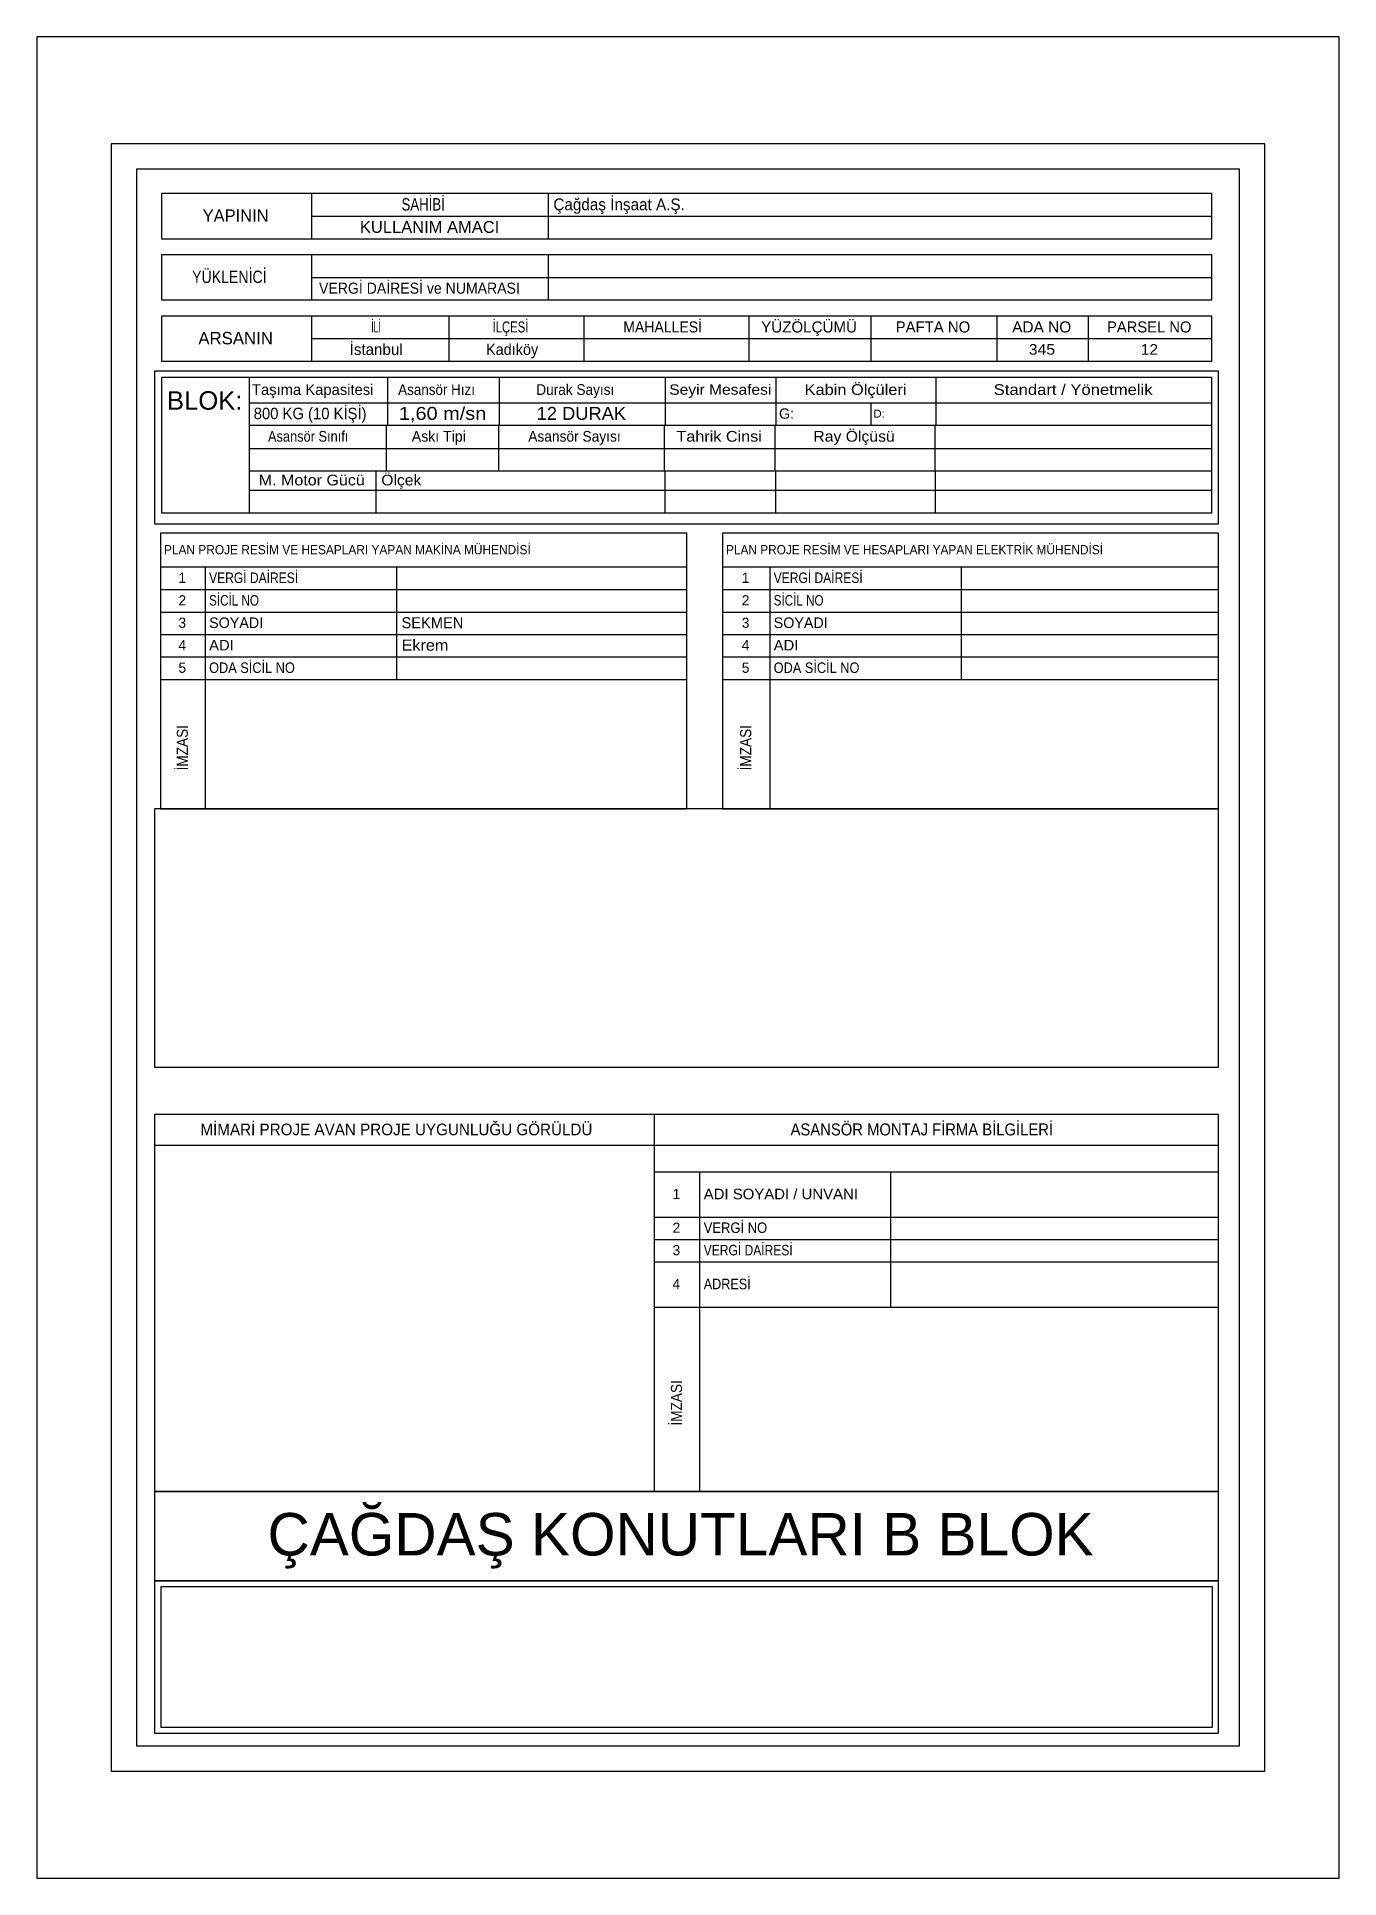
# Model space of a CAD drawing. Header units: millimetres. Extents: x 0 to 1750, y 0 to 297.
# Drawn here: x 0 to 210, y 0 to 297 of the extents above; entities that cross this region are included whole.
import ezdxf

# ---------------------------------------------------------------- set-up
doc = ezdxf.new("R2010")
doc.units = ezdxf.units.MM
for name, color, linetype in [('AVAN-A4', 8, 'Continuous'), ('AVAN-CIZGI', 7, 'Continuous'), ('AVAN-YAZI', 7, 'Continuous')]:
    doc.layers.add(name, color=color, linetype=linetype)
doc.styles.add('AVAN', font='arial.ttf')

msp = doc.modelspace()

# ---------------------------------------------------------------- texts
at = {"layer": 'AVAN-YAZI', "style": 'AVAN'}
for s, height, width, p in [('SAHİBİ', 1.997, 0.765, (58.8019, 268.9825)), ('Çağdaş İnşaat A.Ş.', 1.907, 0.9236, (83.2932, 269.023)), ('YAPININ', 1.997, 0.9528, (26.7385, 267.1634)), ('KULLANIM AMACI', 1.907, 0.9993, (52.0909, 265.3847)), ('YÜKLENİCİ', 1.997, 0.8152, (25.0408, 257.2911)), ('VERGİ DAİRESİ ve NUMARASI', 1.788, 0.908, (45.502, 255.5664)), ('İLİ', 1.788, 0.523, (53.9457, 249.3119)), ('İLÇESİ', 1.788, 0.7297, (73.4881, 249.3119)), ('MAHALLESİ', 1.788, 0.9052, (94.5651, 249.3119)), ('YÜZÖLÇÜMÜ', 1.788, 0.9765, (116.7973, 249.3119)), ('PAFTA NO', 1.788, 0.9628, (138.4878, 249.3119)), ('ADA NO', 1.788, 0.9948, (157.2747, 249.3119)), ('PARSEL NO', 1.788, 0.9525, (172.5625, 249.3119)), ('ARSANIN', 1.997, 0.9692, (26.0471, 247.3983)), ('İstanbul', 1.788, 0.9767, (50.4456, 245.6941)), ('Kadıköy', 1.788, 0.931, (72.4432, 245.6941)), ('345', 1.699, 1.0726, (159.9457, 245.7345)), ('12', 1.699, 1.0469, (178.0197, 245.7345)), ('Taşıma Kapasitesi', 1.728, 0.9867, (34.6879, 239.2417)), ('Asansör Hızı', 1.728, 0.8967, (58.2656, 239.2417)), ('Durak Sayısı', 1.728, 0.9106, (80.5346, 239.2417)), ('Seyir Mesafesi', 1.669, 1.0768, (101.9813, 239.2687)), ('Kabin Ölçüleri', 1.728, 1.0928, (123.8069, 239.2417)), ('Standart / Yönetmelik', 1.728, 1.1101, (154.2937, 239.2417)), ('BLOK:', 2.98, 0.9924, (20.9874, 236.856)), ('800 KG (10 KİŞİ)', 1.848, 0.9253, (34.9737, 235.3247)), ('1,60 m/sn', 2.086, 1.1013, (58.3831, 235.2167)), ('12 DURAK', 2.086, 1.0117, (80.5975, 235.2167)), ('G:', 1.669, 0.9911, (119.6756, 235.4056)), ('D:', 1.281, 1.0419, (134.8826, 235.581)), ('Asansör Sınıfı', 1.728, 0.855, (37.2731, 231.6995)), ('Askı Tipi', 1.728, 0.9426, (60.4518, 231.6995)), ('Asansör Sayısı', 1.728, 0.9184, (79.2398, 231.6995)), ('Tahrik Cinsi', 1.728, 1.0819, (103.1314, 231.6995)), ('Ray Ölçüsü', 1.728, 1.0517, (125.2148, 231.6995)), ('M. Motor Gücü', 1.728, 1.0711, (35.7854, 224.6479)), ('Ölçek', 1.728, 1.0489, (55.5362, 224.6479)), ('PLAN PROJE RESİM VE HESAPLARI YAPAN MAKİNA MÜHENDİSİ', 1.49, 0.9213, (20.5028, 213.5345)), ('PLAN PROJE RESİM VE HESAPLARI YAPAN ELEKTRİK MÜHENDİSİ', 1.49, 0.9173, (111.1318, 213.5345)), ('VERGİ DAİRESİ', 1.699, 0.8181, (27.7793, 208.9025)), ('VERGİ DAİRESİ', 1.699, 0.8181, (118.8171, 208.9025)), ('1', 1.639, 0.9699, (22.8331, 208.9294)), ('1', 1.639, 0.9699, (113.6665, 208.9294)), ('2', 1.639, 0.9699, (22.8331, 205.2912)), ('SİCİL NO', 1.699, 0.7912, (27.7793, 205.2642)), ('2', 1.639, 0.9699, (113.6665, 205.2912)), ('SİCİL NO', 1.699, 0.7912, (118.8171, 205.2642)), ('3', 1.639, 0.9699, (22.8331, 201.6734)), ('SOYADI', 1.699, 0.9724, (27.7793, 201.6464)), ('SEKMEN', 1.788, 0.9448, (58.8066, 201.6059)), ('3', 1.639, 0.9699, (113.6665, 201.6734)), ('SOYADI', 1.699, 0.9724, (118.8171, 201.6464)), ('4', 1.639, 0.9699, (22.8331, 198.0556)), ('ADI', 1.699, 1.0067, (27.7793, 198.0286)), ('Ekrem', 1.788, 1.0464, (58.8066, 197.9881)), ('4', 1.639, 0.9699, (113.6665, 198.0556)), ('ADI', 1.699, 1.0067, (118.8171, 198.0286)), ('5', 1.639, 0.9699, (22.8331, 194.4173)), ('ODA SİCİL NO', 1.699, 0.8665, (27.7793, 194.3904)), ('5', 1.639, 0.9699, (113.6665, 194.4173)), ('ODA SİCİL NO', 1.699, 0.8665, (118.8171, 194.3904)), ('MİMARİ PROJE AVAN PROJE UYGUNLUĞU GÖRÜLDÜ', 1.877, 0.9351, (26.3777, 119.8277)), ('ASANSÖR MONTAJ FİRMA BİLGİLERİ', 1.937, 0.8827, (121.5358, 119.8007)), ('1', 1.639, 0.9699, (102.5065, 109.5319)), ('ADI SOYADI / UNVANI', 1.699, 1.0141, (107.5345, 109.5049)), ('2', 1.639, 0.9699, (102.5065, 104.0949)), ('VERGİ NO', 1.699, 0.8821, (107.5345, 104.068)), ('3', 1.639, 0.9699, (102.5065, 100.4771)), ('VERGİ DAİRESİ', 1.699, 0.8181, (107.5345, 100.4502)), ('4', 1.639, 0.9699, (102.5065, 95.0198)), ('ADRESİ', 1.699, 0.857, (107.5345, 94.9928)), ('ÇAĞDAŞ KONUTLARI B BLOK', 6.854, 0.9859, (37.1942, 52.0456))]:
    msp.add_text(s, height=height, dxfattribs=dict(at, width=width)).set_placement(p)
at = {"layer": 'AVAN-YAZI', "style": 'AVAN', "width": 0.879}
for p in [(24.3577, 178.677), (115.1911, 178.677), (104.0311, 73.0045)]:
    msp.add_text('İMZASI', height=1.788, rotation=90, dxfattribs=at).set_placement(p)

# ---------------------------------------------------------------- linework, layer by layer
at = {"layer": 'AVAN-A4'}
msp.add_lwpolyline([(0, 0), (210, 0), (210, 297), (0, 297)], close=True, dxfattribs=at)
at = {"layer": 'AVAN-CIZGI'}
for p, q in [((198, 279.7177), (12, 279.7177)), ((12, 279.7177), (12, 17.2738)), ((198, 17.2738), (198, 279.7177)), ((193.912, 275.6298), (16.0879, 275.6298)), ((16.0879, 275.6298), (16.0879, 21.3618)), ((193.912, 21.3618), (193.912, 275.6298)), ((189.4562, 271.7054), (20.0941, 271.7054)), ((20.0941, 271.7054), (20.0941, 264.429)), ((44.2945, 271.7054), (44.2945, 264.429)), ((82.4756, 271.7054), (82.4756, 264.429)), ((189.4562, 264.429), (189.4562, 271.7054)), ((44.2945, 268.0672), (189.4562, 268.0672)), ((20.0941, 264.429), (189.4562, 264.429)), ((189.4562, 261.8127), (20.0941, 261.8127)), ((20.0941, 261.8127), (20.0941, 254.5771)), ((44.2945, 261.8127), (44.2945, 254.5771)), ((82.4756, 261.8127), (82.4756, 254.5771)), ((189.4562, 254.5771), (189.4562, 261.8127)), ((44.2945, 258.1745), (189.4562, 258.1745)), ((20.0941, 254.5771), (189.4562, 254.5771)), ((189.4562, 251.92), (20.0941, 251.92)), ((20.0941, 251.92), (20.0941, 244.6844)), ((44.2945, 251.92), (44.2945, 244.6844)), ((66.4101, 251.92), (66.4101, 244.6844)), ((88.1987, 251.92), (88.1987, 244.6844)), ((114.811, 251.92), (114.811, 244.6844)), ((134.4738, 251.92), (134.4738, 244.6844)), ((154.7907, 251.92), (154.7907, 244.6844)), ((169.5481, 251.92), (169.5481, 244.6844)), ((189.4562, 244.6844), (189.4562, 251.92)), ((44.2945, 248.3226), (189.4562, 248.3226)), ((20.0941, 244.6844), (189.4562, 244.6844)), ((190.56, 243.0492), (18.9903, 243.0492)), ((18.9903, 243.0492), (18.9903, 218.44)), ((189.4562, 242.0681), (20.0941, 242.0681)), ((20.0941, 242.0681), (20.0941, 220.2386)), ((34.2382, 242.0681), (34.2382, 220.2386)), ((56.5582, 242.0681), (56.5582, 234.3419)), ((74.545, 242.0681), (74.545, 234.3419)), ((101.3209, 242.0681), (101.3209, 234.3419)), ((119.185, 242.0681), (119.185, 234.3419)), ((144.9389, 242.0681), (144.9389, 234.3419)), ((189.4562, 220.2386), (189.4562, 242.0681)), ((190.56, 218.44), (190.56, 243.0492)), ((34.2382, 237.9802), (189.4562, 237.9802)), ((134.4738, 237.9802), (134.4738, 234.3419)), ((34.2382, 234.3419), (189.4562, 234.3419)), ((56.3538, 234.3419), (56.3538, 226.9837)), ((74.4633, 234.3419), (74.4633, 226.9837)), ((101.1573, 234.3419), (101.1573, 226.9837)), ((118.9806, 234.3419), (118.9806, 226.9837)), ((144.7754, 234.3419), (144.7754, 226.9837)), ((34.2382, 230.6219), (189.4562, 230.6219)), ((34.2382, 226.9837), (189.4562, 226.9837)), ((54.6369, 226.9837), (54.6369, 220.2386)), ((101.2391, 226.9837), (101.2391, 220.2386)), ((119.1033, 226.9837), (119.1033, 220.2386)), ((144.8571, 226.9837), (144.8571, 220.2386)), ((34.2382, 223.8769), (189.4562, 223.8769)), ((20.0941, 220.2386), (189.4562, 220.2386)), ((18.9903, 218.44), (190.56, 218.44)), ((104.7956, 216.9274), (19.9305, 216.9274)), ((19.9305, 216.9274), (19.9305, 172.4918)), ((104.7956, 172.4918), (104.7956, 216.9274)), ((190.56, 216.9274), (110.5595, 216.9274)), ((110.5595, 216.9274), (110.5595, 172.4918)), ((190.56, 172.4918), (190.56, 216.9274)), ((19.9305, 211.4905), (104.7956, 211.4905)), ((27.1661, 211.4905), (27.1661, 172.4918)), ((57.989, 211.4905), (57.989, 193.3402)), ((110.5595, 211.4905), (190.56, 211.4905)), ((118.2039, 211.4905), (118.2039, 172.4918)), ((149.0677, 211.4905), (149.0677, 193.3402)), ((19.9305, 207.8523), (104.7956, 207.8523)), ((110.5595, 207.8523), (190.56, 207.8523)), ((19.9305, 204.214), (104.7956, 204.214)), ((110.5595, 204.214), (190.56, 204.214)), ((19.9305, 200.6167), (104.7956, 200.6167)), ((110.5595, 200.6167), (190.56, 200.6167)), ((19.9305, 196.9784), (104.7956, 196.9784)), ((110.5595, 196.9784), (190.56, 196.9784)), ((19.9305, 193.3402), (104.7956, 193.3402)), ((110.5595, 193.3402), (190.56, 193.3402)), ((190.56, 172.4918), (18.9903, 172.4918)), ((18.9903, 172.4918), (18.9903, 130.836)), ((19.9305, 172.4918), (104.7956, 172.4918)), ((110.5595, 172.4918), (190.56, 172.4918)), ((190.56, 130.836), (190.56, 172.4918)), ((18.9903, 130.836), (190.56, 130.836)), ((190.56, 123.1507), (18.9903, 123.1507)), ((18.9903, 123.1507), (18.9903, 62.3635)), ((99.5631, 123.1507), (99.5631, 62.3635)), ((190.56, 62.3635), (190.56, 123.1507)), ((18.9903, 118.2044), (190.56, 118.2044)), ((99.5631, 113.9121), (190.56, 113.9121)), ((106.8804, 113.9121), (106.8804, 62.3635)), ((137.6624, 113.9121), (137.6624, 92.1235)), ((99.5631, 106.6356), (190.56, 106.6356)), ((99.5631, 103.0382), (190.56, 103.0382)), ((99.5631, 99.4), (190.56, 99.4)), ((99.5631, 92.1235), (190.56, 92.1235)), ((18.9903, 62.3635), (190.56, 62.3635)), ((190.56, 62.3635), (18.9903, 62.3635)), ((18.9903, 62.3635), (18.9903, 47.9332)), ((190.56, 47.9332), (190.56, 62.3635)), ((18.9903, 47.9332), (190.56, 47.9332)), ((190.56, 47.9332), (18.9903, 47.9332)), ((18.9903, 47.9332), (18.9903, 23.4057)), ((190.56, 23.4057), (190.56, 47.9332)), ((189.5789, 46.993), (19.9714, 46.993)), ((19.9714, 46.993), (19.9714, 24.3459)), ((189.5789, 24.3459), (189.5789, 46.993)), ((19.9714, 24.3459), (189.5789, 24.3459)), ((16.0879, 21.3618), (193.912, 21.3618)), ((18.9903, 23.4057), (190.56, 23.4057)), ((12, 17.2738), (198, 17.2738))]:
    msp.add_line(p, q, dxfattribs=at)

msp.set_redraw_order([(e.dxf.handle, doc.entitydb.next_handle()) for e in msp.query("TEXT MTEXT ATTDEF DIMENSION ARC_DIMENSION")])  # texts and dimensions are drawn at this point

doc.saveas('drawing.dxf')
